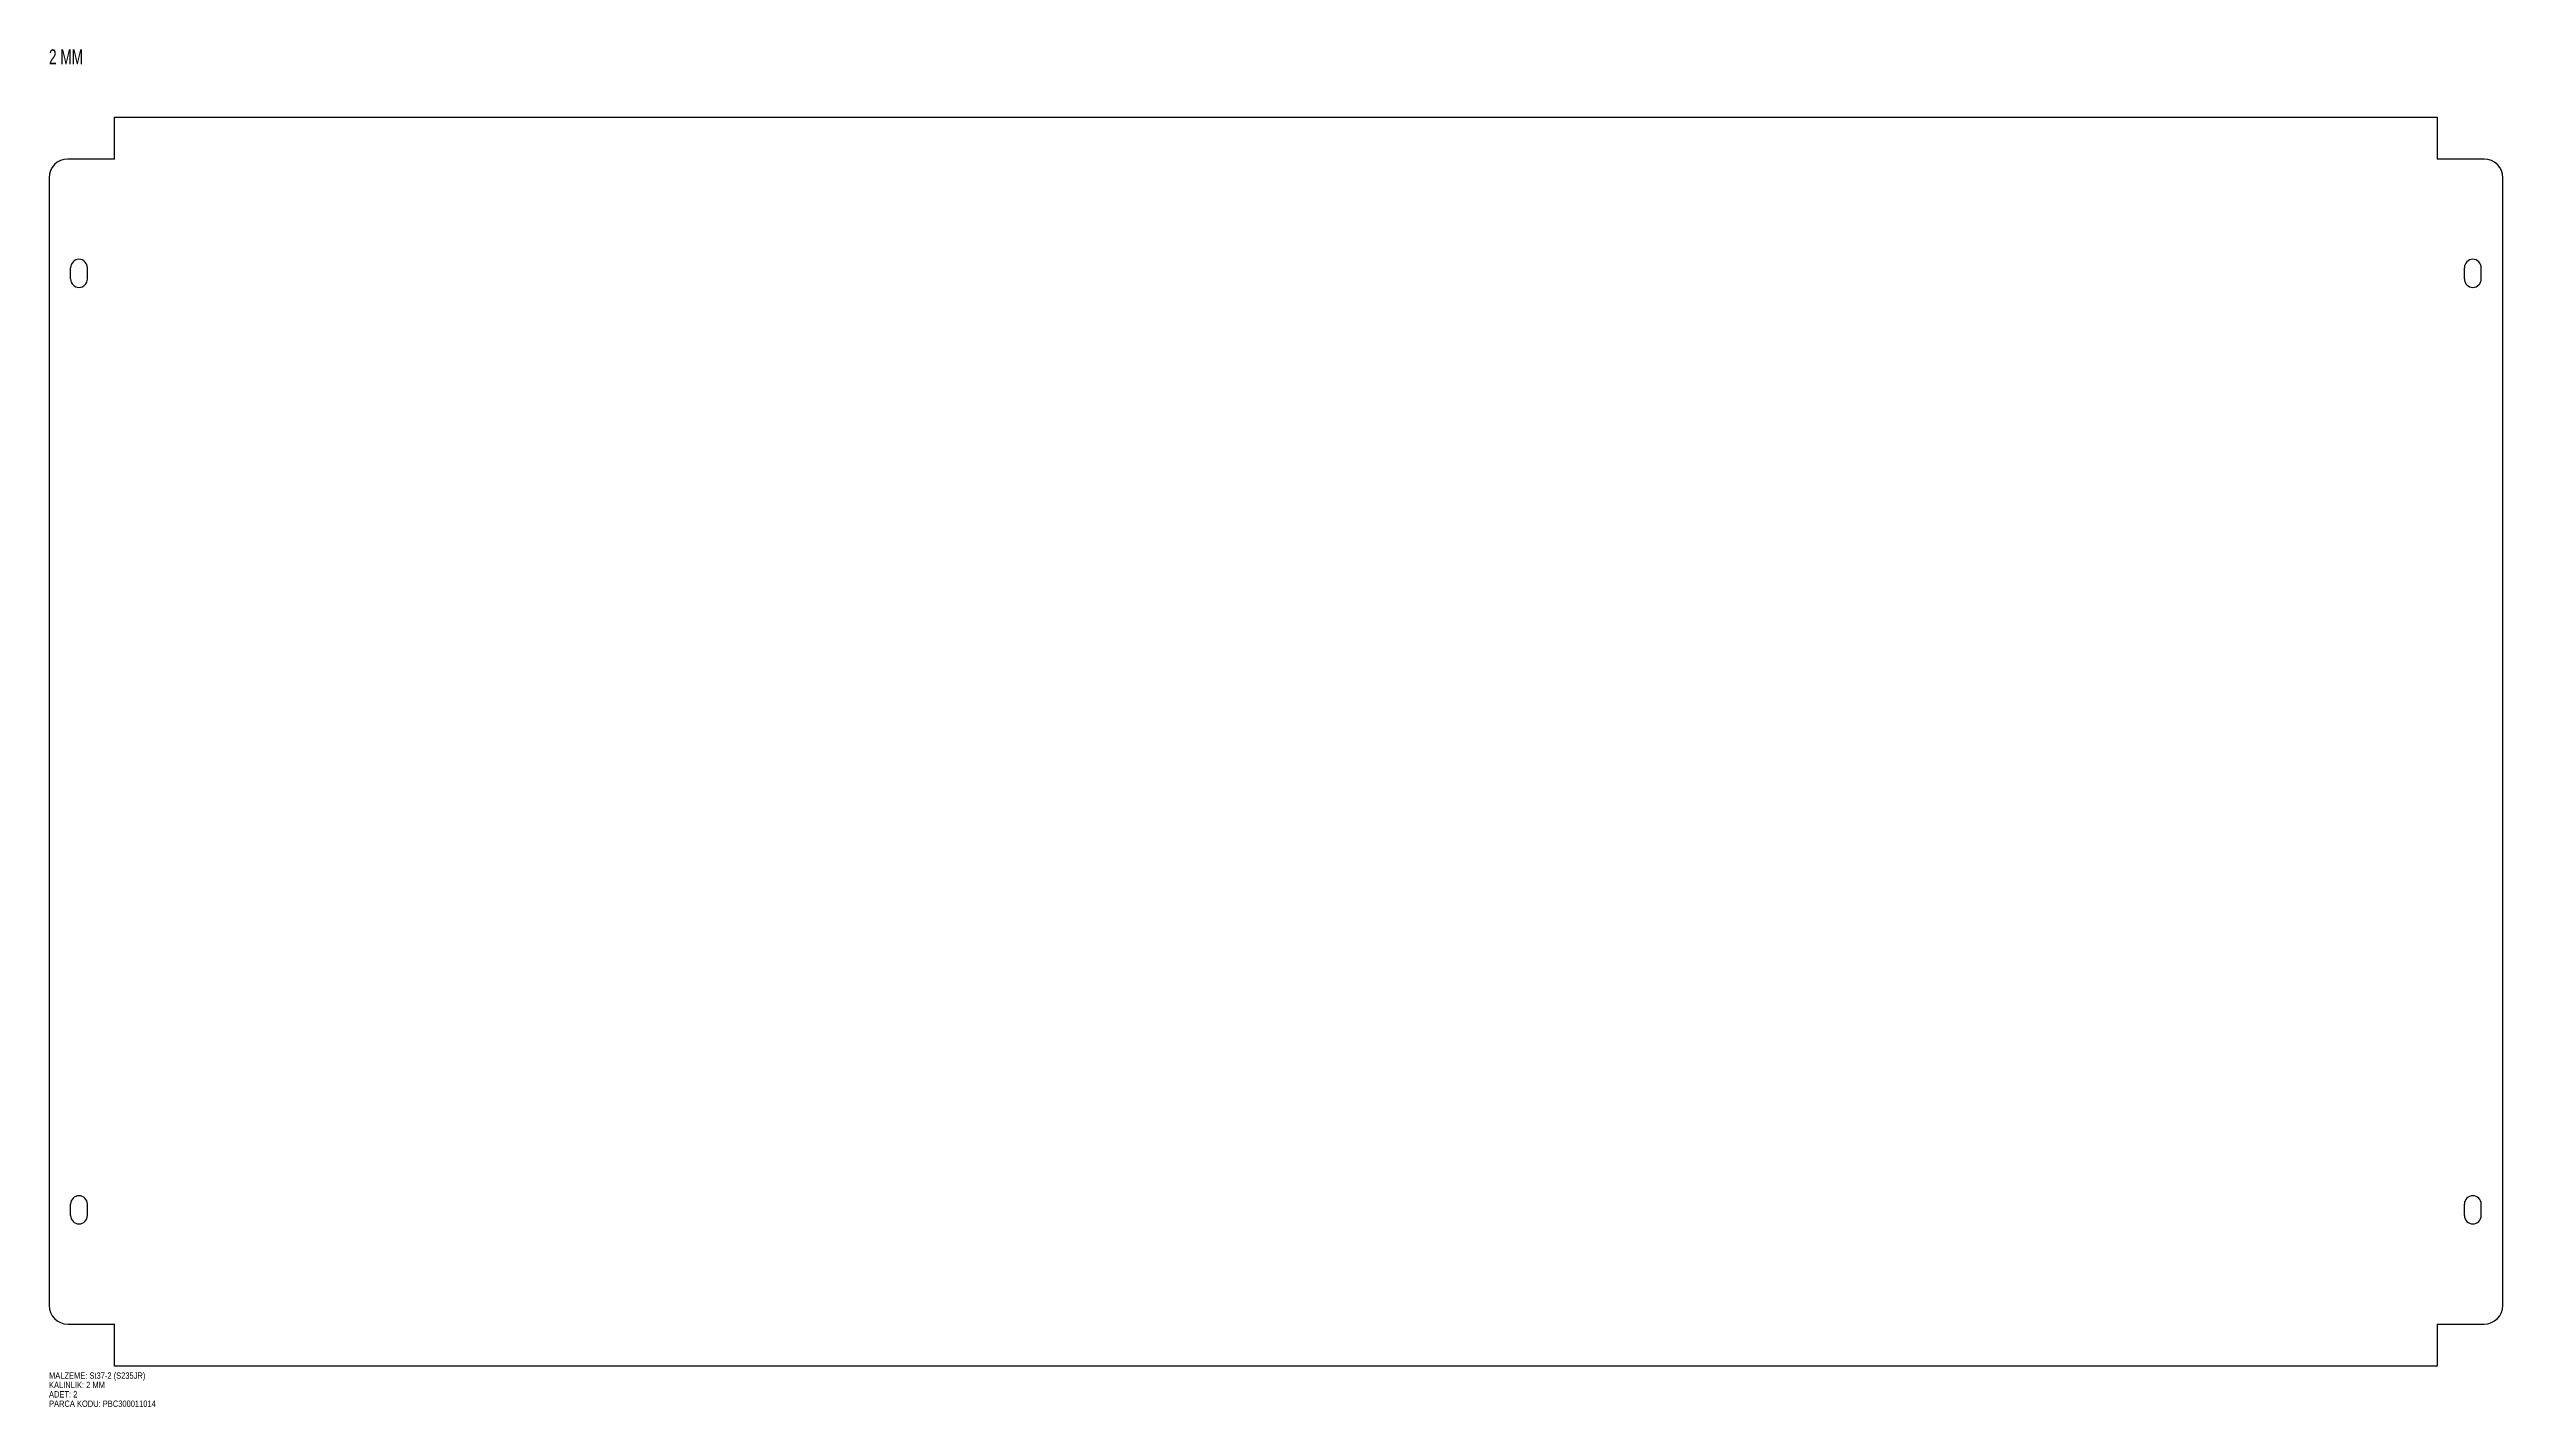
# Model space of a CAD drawing. Header units: millimetres. Extents: x -192 to 1381, y -1150 to 2027.
# Drawn here: x -182 to 1128, y 1302 to 2027 of the extents above; entities that cross this region are included whole.
import ezdxf

# ---------------------------------------------------------------- set-up
doc = ezdxf.new("R2010")
doc.units = ezdxf.units.MM
doc.linetypes.add('SLD-Katı', pattern=[0])
doc.layers.add('SRC_GEOMETRY', color=7, linetype='SLD-Katı')
doc.layers.add('SRC_INFO', color=1, linetype='SLD-Katı')
doc.styles.add('SLDTEXTSTYLE0', font='TXT', dxfattribs={"width": 0.736842})
doc.styles.add('SLDTEXTSTYLE1', font='TXT', dxfattribs={"width": 0.677632})

msp = doc.modelspace()

# ---------------------------------------------------------------- texts
at = {"layer": 'SRC_INFO', "color": 1, "attachment_point": 1}
for s, insert, char_height, style in [('2 MM', (-181.8, 2027.1), 8, 'SLDTEXTSTYLE1'), ('ADET: 2', (-181.8, 1310.7), 3.4, 'SLDTEXTSTYLE0'), ('MALZEME: St37-2 (S235JR)', (-181.8, 1320.7), 3.4, 'SLDTEXTSTYLE0'), ('KALINLIK: 2 MM', (-181.8, 1315.7), 3.4, 'SLDTEXTSTYLE0'), ('PARCA KODU: PBC300011014', (-181.8, 1305.7), 3.4, 'SLDTEXTSTYLE0')]:
    msp.add_mtext(s, dxfattribs=dict(at, insert=insert, char_height=char_height, style=style))

# ---------------------------------------------------------------- linework, layer by layer
at = {"layer": 'SRC_GEOMETRY', "color": 7, "linetype": 'SLD-Katı'}
for p, q in [((-146.8, 1968.5), (-146.8, 1990.9)), ((-146.8, 1990.9), (1093.2, 1990.9)), ((1093.2, 1990.9), (1093.2, 1968.5)), ((-146.8, 1968.5), (-171.8, 1968.5)), ((1118.2, 1968.5), (1093.2, 1968.5)), ((-181.8, 1958.5), (-181.8, 1356.5)), ((1128.2, 1356.5), (1128.2, 1958.5)), ((-170.3, 1904.5), (-170.3, 1910.5)), ((-161.3, 1904.5), (-161.3, 1910.5)), ((1107.7, 1904.5), (1107.7, 1910.5)), ((1116.7, 1904.5), (1116.7, 1910.5)), ((-170.3, 1404.5), (-170.3, 1410.5)), ((-161.3, 1404.5), (-161.3, 1410.5)), ((1107.7, 1404.5), (1107.7, 1410.5)), ((1116.7, 1404.5), (1116.7, 1410.5)), ((-171.8, 1346.5), (-146.8, 1346.5)), ((-146.8, 1324.1), (-146.8, 1346.5)), ((1093.2, 1346.5), (1093.2, 1324.1)), ((1093.2, 1346.5), (1118.2, 1346.5)), ((1093.2, 1324.1), (-146.8, 1324.1))]:
    msp.add_line(p, q, dxfattribs=at)
for centre, radius, start, end in [((-171.8, 1958.5), 10, 90, 180), ((1118.2, 1958.5), 10, 0, 90), ((-165.8, 1910.5), 4.5, 0, 180), ((1112.2, 1910.5), 4.5, 0, 180), ((-165.8, 1904.5), 4.5, 180, 0), ((1112.2, 1904.5), 4.5, 180, 0), ((-165.8, 1410.5), 4.5, 0, 180), ((1112.2, 1410.5), 4.5, 0, 180), ((-165.8, 1404.5), 4.5, 180, 0), ((1112.2, 1404.5), 4.5, 180, 0), ((-171.8, 1356.5), 10, 180, 270), ((1118.2, 1356.5), 10, 270, 0)]:
    msp.add_arc(centre, radius, start, end, dxfattribs=at)

msp.set_redraw_order([(e.dxf.handle, doc.entitydb.next_handle()) for e in msp.query("TEXT MTEXT ATTDEF DIMENSION ARC_DIMENSION")])  # texts and dimensions are drawn at this point

doc.saveas('drawing.dxf')
